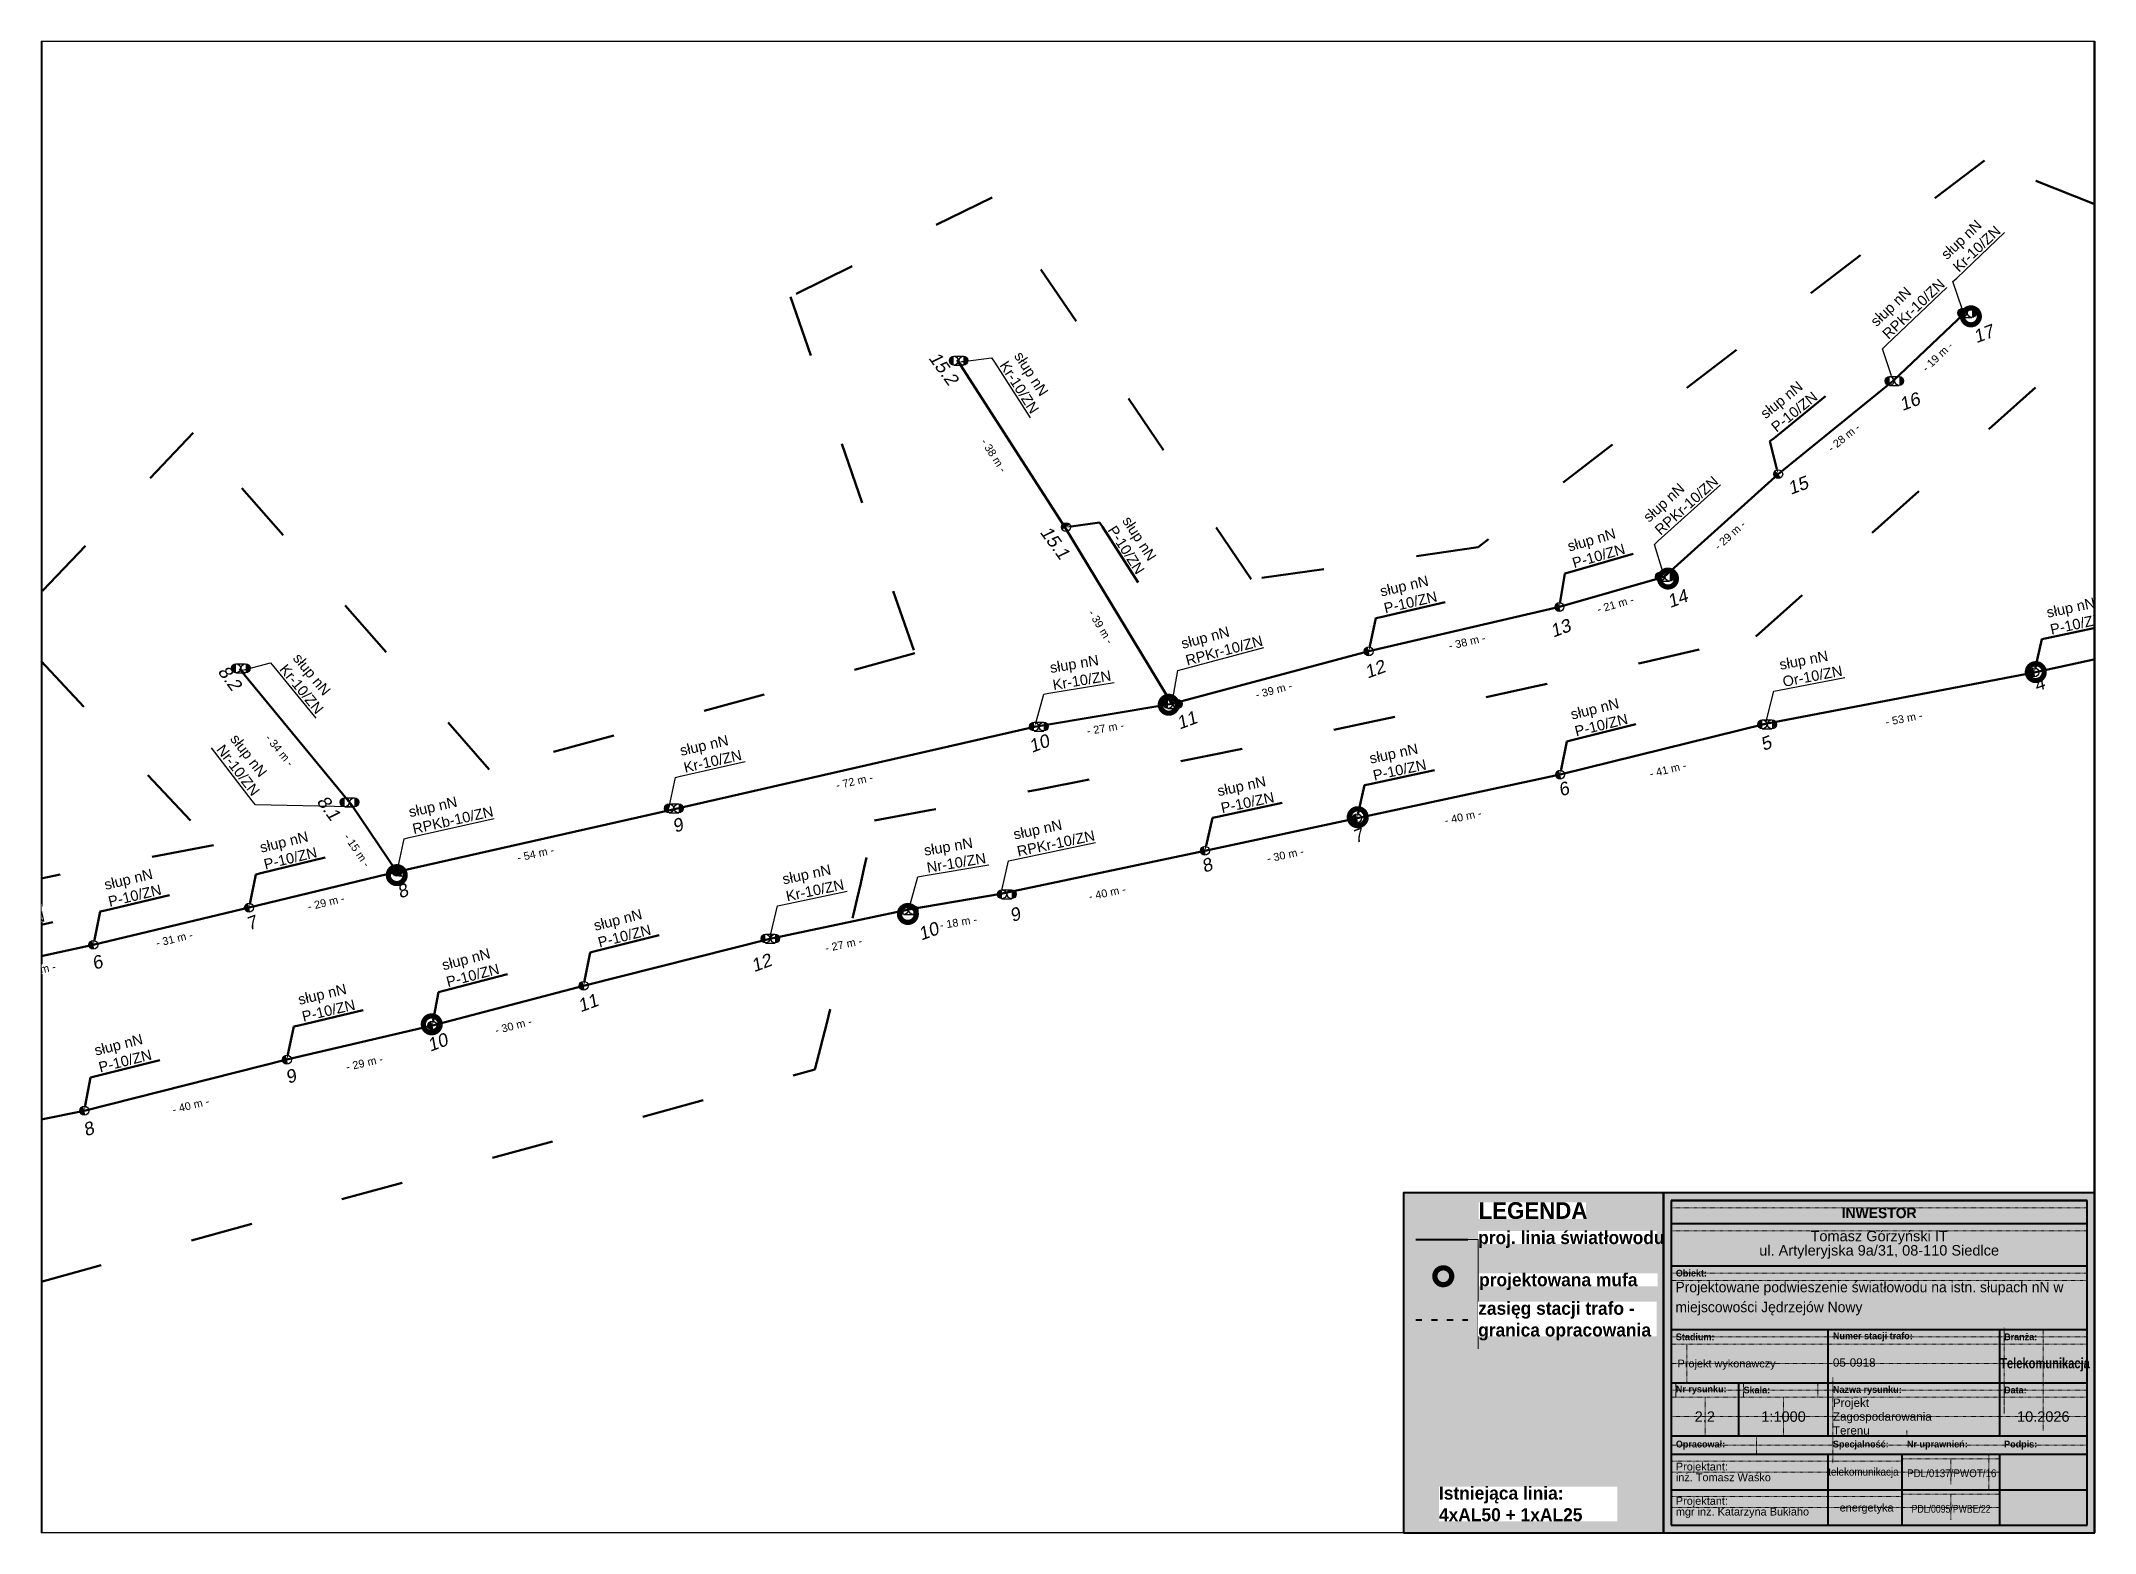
# Paper-space layout '918-2' of a CAD drawing. Header units: metres, sheet in millimetres. Extents: x 0 to 395, y 0 to 287.
# The model-space entities are those that its viewports show. They can reach past a viewport. Long polylines and large blocks are cut down to what shows.
import ezdxf
from ezdxf import colors
from ezdxf.entities.mleader import LeaderData, LeaderLine
from ezdxf.math import Vec2, Vec3

# ---------------------------------------------------------------- set-up
doc = ezdxf.new("R2010")
doc.units = ezdxf.units.M
for name, pattern in [('ACAD_ISO03W100', [30, 12, -18]), ('DGN Style 2', [0.005224, 0.003135, -0.00209]), ('GCAD_ISO03W100', [30, 12, -18])]:
    doc.linetypes.add(name, pattern=pattern)
for name, color, linetype, lineweight in [('!TELE', 30, 'SCARPLINE1A', 50), ('!trafo_05-0918', 6, 'GCAD_ISO03W100', 50), ('@Tabelka', 7, 'Continuous', 13), ('_mm zasięg trafo', 6, 'ACAD_ISO03W100', 35), ('_numery slupow etap 4 cz. 2', 7, 'Continuous', 40), ('_światłowód', 30, 'Continuous', 50)]:
    doc.layers.add(name, color=color, linetype=linetype, lineweight=lineweight)
for name, color, linetype in [('!wymiary', 7, 'Continuous'), ('_MM mufy', 3, 'Continuous'), ('_MM opisy', 7, 'Continuous'), ('_MM slupy', 5, 'Continuous')]:
    doc.layers.add(name, color=color, linetype=linetype)
doc.layers.add('@KonstrTabelki', color=253, linetype='DGN Style 2', lineweight=0, plot=False)
doc.styles.add('LEGENDA', font='arial.ttf')
doc.styles.get("Standard").update_dxf_attribs({"font": 'ARIAL.TTF'})
doc.linetypes.add('SCARPLINE1A', pattern='A,2,[150,AAA.SHX,S=1,R=0,X=0,Y=0],1e-11', length=2)
doc.dimstyles.new('opis linie', dxfattribs={"dimtxt": 1.5, "dimasz": 0.18, "dimexe": 0.18, "dimexo": 0.0625, "dimgap": 2.5, "dimtad": 4, "dimdec": 0, "dimzin": 0, "dimdsep": 46, "dimtxsty": 'Standard', "dimcen": 0.09, "dimse1": 1, "dimse2": 1, "dimsd1": 1, "dimsd2": 1, "dimclrt": 256, "dimadec": 0, "dimazin": 0, "dimtfac": 1, "dimtdec": 0, "dimtofl": 0, "dimtmove": 0, "dimatfit": 3, "dimfxl": 1, "dimtfill": 1, "dimtolj": 1, "dimtzin": 0, "dimarcsym": 0})

psp = doc.layouts.new('918-2')

# ---------------------------------------------------------------- texts
at = {"color": 18, "true_color": 0x000000, "insert": (314.32, 48.27), "char_height": 2, "width": 76.9558, "attachment_point": 1, "line_spacing_factor": 0.825, "style": 'LEGENDA'}
psp.add_mtext('\\pxsm1.15,ql;{\\fLato Light|b0|i0|c238|p34;\\C256;Projektowane podwieszenie światłowodu na istn. słupach nN w miejscowości Jędrzejów Nowy}', dxfattribs=at)
at = {"color": 1, "char_height": 1.6, "width": 26.3577, "attachment_point": 4, "style": 'LEGENDA'}
for s, insert in [('{\\C18;\\c0;05-0918}', (344.61, 32.76, 1)), ('{\\C18;\\c0;Projekt Zagospodarowania Terenu}', (344.61, 22.36, 1))]:
    psp.add_mtext(s, dxfattribs=dict(at, insert=insert))
at = {"char_height": 2, "attachment_point": 5, "line_spacing_factor": 0.825, "style": 'LEGENDA'}
for s, insert in [('2.2', (319.97, 22.36)), ('1:1000', (335.12, 22.36))]:
    psp.add_mtext(s, dxfattribs=dict(at, insert=insert))

msp = doc.modelspace()

# ---------------------------------------------------------------- blocks, each defined once
blk = doc.blocks.new('tabelka')
at = {"true_color": 0xffffff, "transparency": 33554687}
h = blk.add_hatch(color=7, dxfattribs=at)
h.dxf.hatch_style = 1
h.paths.add_polyline_path([(-83, 65.41), (0, 65.41), (0, 0), (-83, 0)])
at = {"layer": '@KonstrTabelki', "lineweight": 0}
for p, q in [((-1.5, 62.52), (-81.5, 62.52)), ((-1.5, 58.08), (-81.5, 58.08)), ((-1.5, 49.94), (-81.5, 49.94)), ((-81.5, 48.55), (-1.5, 48.55)), ((-1.5, 37.69), (-81.5, 37.69)), ((-81.5, 36.3), (-1.5, 36.3)), ((-78.46, 36.3), (-78.46, 28.86)), ((-17.47, 39.44), (-17.47, 22.94)), ((-9.93, 19.68), (-9.93, 39.08)), ((-81.5, 32.58), (-1.5, 32.58)), ((-80.6, 28.86), (-80.6, 26.08)), ((-67.58, 28.86), (-67.58, 26.08)), ((-53.27, 26.08), (-53.27, 28.86)), ((-50.39, 29.9), (-50.39, 18.64)), ((-17.47, 28.86), (-17.47, 22.94)), ((-9.93, 19.68), (-9.93, 28.86)), ((-1.5, 27.47), (-81.5, 27.47)), ((-81.5, 26.08), (-1.5, 26.08)), ((-74.99, 18.64), (-74.99, 26.08)), ((-59.88, 18.64), (-59.88, 26.08)), ((-1.5, 27.47), (-18.36, 27.47)), ((-1.5, 22.36), (-81.5, 22.36)), ((-1.5, 22.36), (-18.36, 22.36)), ((-81.5, 16.88), (-1.5, 16.88)), ((-65.11, 18.64), (-65.11, 15.11)), ((-50.39, 18.64), (-50.39, 13.41)), ((-36.15, 19.68), (-36.15, 18.64)), ((-37.05, 13.77), (-81.5, 13.77)), ((-37.05, 14.25), (-18.36, 14.25)), ((-27.71, 14.25), (-27.71, 9.31)), ((-20.43, 15.11), (-20.43, 8.31)), ((-37.05, 11.71), (-81.5, 11.71)), ((-18.36, 11.71), (-37.05, 11.71)), ((-37.05, 6.97), (-81.5, 6.97)), ((-37.05, 4.9), (-81.5, 4.9)), ((-37.05, 7.44), (-18.36, 7.44)), ((-18.36, 4.9), (-37.05, 4.9)), ((-27.71, 7.44), (-27.71, 2.5))]:
    blk.add_line(p, q, dxfattribs=at)
at = {"layer": '@KonstrTabelki'}
for points in [[(-51.29, 28.86), (-51.29, 39.08)], [(-51.29, 18.64), (-51.29, 28.86)]]:
    blk.add_lwpolyline(points, dxfattribs=at)
at = {"layer": '@Tabelka', "lineweight": 40}
for p, q in [((0, 65.41), (-83, 65.41)), ((-83, 65.41), (-83, 0)), ((-81.5, 63.91), (-1.5, 63.91)), ((-1.5, 63.91), (-81.5, 63.91)), ((-81.5, 63.91), (-81.5, 1.5)), ((-1.5, 1.5), (-1.5, 63.91)), ((0, 0), (0, 65.41)), ((-81.5, 59.47), (-1.5, 59.47)), ((-81.5, 51.33), (-1.5, 51.33)), ((-81.5, 39.08), (-1.5, 39.08)), ((-81.5, 39.08), (-18.36, 39.08)), ((-51.29, 28.86), (-51.29, 39.08)), ((-51.29, 28.86), (-51.29, 35.67)), ((-18.36, 39.08), (-18.36, 28.86)), ((-81.5, 28.86), (-18.36, 28.86)), ((-68.48, 18.64), (-68.48, 28.86)), ((-51.29, 18.64), (-51.29, 28.86)), ((-18.36, 28.86), (-1.5, 28.86)), ((-18.36, 28.86), (-18.36, 18.64)), ((-51.29, 18.64), (-51.29, 25.45)), ((-18.36, 25.45), (-18.36, 18.64)), ((-81.5, 18.64), (-1.5, 18.64)), ((-81.5, 18.64), (-1.5, 18.64)), ((-81.5, 15.11), (-1.5, 15.11)), ((-51.29, 1.5), (-51.29, 15.11)), ((-37.05, 1.5), (-37.05, 15.11)), ((-18.36, 15.11), (-18.36, 1.5)), ((-81.5, 8.31), (-1.5, 8.31)), ((-81.5, 8.31), (-1.5, 8.31)), ((-81.5, 1.5), (-1.5, 1.5)), ((-83, 0), (0, 0))]:
    blk.add_line(p, q, dxfattribs=at)
at = {"layer": '@Tabelka'}
for s, insert, char_height, attachment_point, line_spacing_factor in [('{\\fLato Light|b1|i0|c238|p34;INWESTOR}', (-41.5, 62.52), 2, 2, 0.825), ('{\\fLato Light|b1|i0|c238|p34;Obiekt:}', (-80.6, 49.94), 1.3, 4, 0.946154), ('{\\fLato Light|b1|i0|c238|p34;Branża:}', (-17.47, 37.69), 1.3, 4, 0.946154), ('Projekt wykonawczy', (-80.27, 32.34), 1.5, 4, 0.825), ('{\\fLato Light|b1|i0|c238|p34;\\W0.8;Telekomunikacja}', (-9.6, 32.34), 2, 5, 0.76875), ('{\\fLato Light|b1|i0|c238|p34;Nr rysunku:}', (-80.6, 27.47), 1.3, 4, 0.946154), ('{\\fLato Light|b1|i0|c238|p34;Skala:}', (-67.58, 27.47), 1.3, 4, 0.946154), ('{\\fLato Light|b1|i0|c238|p34;Nazwa rysunku:}', (-50.39, 27.38), 1.3, 4, 0.946154), ('{\\fLato Light|b1|i0|c238|p34;Data:}', (-17.47, 27.47), 1.3, 4, 0.946154), ('10.2026', (-9.93, 22.36), 2, 5, 0.825), ('{\\fLato Light|b1|i0|c238|p34;Opracował:}', (-80.6, 16.88), 1.3, 4, 0.946154), ('{\\fLato Light|b1|i0|c238|p34;Specjalność:}', (-50.39, 16.88), 1.3, 4, 0.946154), ('{\\fLato Light|b1|i0|c238|p34;Nr uprawnień:}', (-36.15, 16.88), 1.3, 4, 0.946154), ('{\\fLato Light|b1|i0|c238|p34;Podpis:}', (-17.47, 16.88), 1.3, 4, 0.946154)]:
    blk.add_mtext(s, dxfattribs=dict(at, insert=insert, char_height=char_height, attachment_point=attachment_point, line_spacing_factor=line_spacing_factor))
at = {"layer": '@Tabelka', "insert": (-41.5, 58.08), "char_height": 2, "attachment_point": 2, "line_spacing_factor": 0.825, "style": 'LEGENDA'}
blk.add_mtext('Tomasz Górzyński IT\\Pul. Artyleryjska 9a/31, 08-110 Siedlce', dxfattribs=at)
at = {"layer": '@Tabelka'}
for s, insert, char_height, width, attachment_point, line_spacing_factor in [('{\\fLato Light|b1|i0|c238|p34;Stadium:}', (-80.6, 37.69), 1.3, 8.6456, 4, 0.946154), ('{\\fLato Light|b1|i0|c238|p34;Numer stacji trafo:}', (-50.39, 37.69), 1.3, 16.1141, 4, 0.946154), ('Projektant:\\Pinż. Tomasz Waśko', (-80.6, 11.71), 1.5, 27.9275, 4, 0.825), ('{\\W0.9;telekomunikacja}', (-44.53, 11.53), 1.5, 22.915, 5, 0.825), ('{\\W0.9;PDL/0137/PWOT/16}', (-27.54, 11.46), 1.5, 22.915, 5, 0.825), ('Projektant:\\Pmgr inż. Katarzyna Bukłaho', (-80.6, 4.9), 1.5, 27.9275, 4, 0.825), ('energetyka', (-43.91, 4.64), 1.5, 22.915, 5, 0.825), ('{\\W0.8;PDL/0095/PWBE/22}', (-27.66, 4.62), 1.5, 22.915, 5, 0.825)]:
    blk.add_mtext(s, dxfattribs=dict(at, insert=insert, char_height=char_height, width=width, attachment_point=attachment_point, line_spacing_factor=line_spacing_factor))
blk = doc.blocks.new('mufa')
at = {"layer": '_MM mufy'}
h = blk.add_hatch(color=256, dxfattribs=at)
h.dxf.hatch_style = 1
h.paths.add_polyline_path([(2.15, 0.12, 1), (-2.1, -0.05, 1)])
h.paths.add_polyline_path([(-1.1, -0.01, -1), (1.15, 0.08, -1)], flags=16)
h.paths.add_polyline_path([(-0.83, 0, -1), (0.88, 0.07, -1)], flags=0)
blk = doc.blocks.new('legenda')
at = {"true_color": 0xffffff, "transparency": 33554687}
h = blk.add_hatch(color=7, dxfattribs=at)
h.dxf.hatch_style = 1
h.paths.add_polyline_path([(-50, 65.41), (0, 65.41), (0, 0), (-50, 0)])
at = {"lineweight": 40}
blk.add_lwpolyline([(0, 65.41), (-50, 65.41), (-50, 0)], dxfattribs=at)
at = {"layer": '_mm zasięg trafo', "lineweight": 40, "ltscale": 0.1}
blk.add_lwpolyline([(-47.62, 40.95), (-37.62, 40.95)], dxfattribs=at)
at = {"layer": '_światłowód', "lineweight": 40}
blk.add_lwpolyline([(-47.62, 56.41), (-37.62, 56.41)], dxfattribs=at)
at = {"layer": '_mm zasięg trafo'}
blk.add_blockref('mufa', (-42.35, 49.31), dxfattribs=at)
at = {"layer": '_mm zasięg trafo', "bg_fill": 3, "box_fill_scale": 1, "bg_fill_color": 256, "bg_fill_transparency": 0}
for s, width, heights, insert, char_height, attachment_point in [('{\\fLato Light|b1|i0|c238|p34;\\C7;LEGENDA}', 20.65, [-3.27], (-35.53, 63.58), 3.2, 1), ('\\pxt4;{\\fLato Light|b1|i0|c238|p34;\\C7;proj. linia światłowodu}', 34.3358, [-3.2], (-35.62, 56.41), 2.5, 4)]:
    blk.add_mtext_dynamic_manual_height_columns(s, width=width, gutter_width=1, heights=heights, dxfattribs=dict(at, insert=insert, char_height=char_height, attachment_point=attachment_point))
at = {"layer": 'Defpoints', "color": 252, "lineweight": 0, "true_color": 0x939598}
blk.add_lwpolyline([(-37.62, 56.41), (-35.62, 56.41), (-35.62, 35.41)], dxfattribs=at)
at = {"layer": '_mm zasięg trafo', "char_height": 2.5, "attachment_point": 4, "bg_fill": 3, "box_fill_scale": 1, "bg_fill_color": 256, "bg_fill_transparency": 0}
for s, heights, insert in [('\\pxt4;{\\fLato Light|b1|i0|c238|p34;\\C7;projektowana mufa}', [-3.2], (-35.44, 48.3)), ('\\pxt4;{\\fLato Light|b1|i0|c238|p34;\\C7;zasięg stacji trafo - granica opracowania}', [-7.36], (-35.62, 40.72))]:
    blk.add_mtext_dynamic_manual_height_columns(s, width=34.3358, gutter_width=1, heights=heights, dxfattribs=dict(at, insert=insert))
at = {"lineweight": 40}
blk.add_lwpolyline([(-50, 0), (0, 0), (0, 65.41)], dxfattribs=at)
at = {"layer": '_mm zasięg trafo', "insert": (-43.16, 5.56), "char_height": 2.5, "attachment_point": 4, "bg_fill": 3, "box_fill_scale": 1, "bg_fill_color": 256, "bg_fill_transparency": 0}
blk.add_mtext_dynamic_manual_height_columns('\\pxt4;{\\fLato Light|b1|i0|c238|p34;\\C7;Istniejąca linia:\\P4xAL50 + 1xAL25}', width=34.3358, gutter_width=1, heights=[0], dxfattribs=at)
blk = doc.blocks.new('*D96')
at = {"layer": 'Defpoints', "color": 0}
for p in [(7549469.74, 5784664.64), (7549489.93, 5784631.87), (7549490.56, 5784632.28)]:
    blk.add_point(p, dxfattribs=at)
at = {"layer": '!wymiary', "insert": (7549476.77, 5784646.29), "char_height": 1.5, "attachment_point": 5, "rotation": 302.7473, "bg_fill": 3, "box_fill_scale": 1.1, "bg_fill_color": 9, "bg_fill_true_color": 13158600, "bg_fill_transparency": 0}
blk.add_mtext('\\A1;- 38 m -', dxfattribs=at)
blk = doc.blocks.new('*D97')
at = {"layer": 'Defpoints', "color": 0}
for p in [(7549490.56, 5784632.28), (7549510.37, 5784598.14), (7549511.02, 5784598.52)]:
    blk.add_point(p, dxfattribs=at)
at = {"layer": '!wymiary', "insert": (7549497.35, 5784613.32), "char_height": 1.5, "attachment_point": 5, "rotation": 301.2212, "bg_fill": 3, "box_fill_scale": 1.1, "bg_fill_color": 9, "bg_fill_true_color": 13158600, "bg_fill_transparency": 0}
blk.add_mtext('\\A1;- 39 m -', dxfattribs=at)
blk = doc.blocks.new('*D98')
at = {"layer": 'Defpoints', "color": 0}
for p in [(7549331.73, 5784605.23), (7549352.7, 5784578.55), (7549353.28, 5784579.03)]:
    blk.add_point(p, dxfattribs=at)
at = {"layer": '!wymiary', "insert": (7549339.41, 5784589.58), "char_height": 1.5, "attachment_point": 5, "rotation": 309.4337, "bg_fill": 3, "box_fill_scale": 1.1, "bg_fill_color": 9, "bg_fill_true_color": 13158600, "bg_fill_transparency": 0}
blk.add_mtext('\\A1;- 34 m -', dxfattribs=at)
blk = doc.blocks.new('*D99')
at = {"layer": 'Defpoints', "color": 0}
for p in [(7549353.28, 5784579.03), (7549361.36, 5784565.81), (7549361.98, 5784566.24)]:
    blk.add_point(p, dxfattribs=at)
at = {"layer": '!wymiary', "insert": (7549354.31, 5784570.37), "char_height": 1.5, "attachment_point": 5, "rotation": 304.2253, "bg_fill": 3, "box_fill_scale": 1.1, "bg_fill_color": 9, "bg_fill_true_color": 13158600, "bg_fill_transparency": 0}
blk.add_mtext('\\A1;- 15 m -', dxfattribs=at)
blk = doc.blocks.new('*D303')
at = {"layer": 'Defpoints', "color": 0}
for p in [(7549301.85, 5784520.3), (7549302, 5784519.56), (7549272.38, 5784514.36)]:
    blk.add_point(p, dxfattribs=at)
at = {"layer": '!wymiary', "insert": (7549287.91, 5784513.39), "char_height": 1.5, "attachment_point": 5, "rotation": 11.3985, "bg_fill": 3, "box_fill_scale": 1.1, "bg_fill_color": 9, "bg_fill_true_color": 13158600, "bg_fill_transparency": 0}
blk.add_mtext('\\A1;- 30 m -', dxfattribs=at)
blk = doc.blocks.new('*D304')
at = {"layer": 'Defpoints', "color": 0}
for p in [(7549340.82, 5784530.11), (7549341, 5784529.38), (7549301.85, 5784520.3)]:
    blk.add_point(p, dxfattribs=at)
at = {"layer": '!wymiary', "insert": (7549322.31, 5784521.31), "char_height": 1.5, "attachment_point": 5, "rotation": 14.1272, "bg_fill": 3, "box_fill_scale": 1.1, "bg_fill_color": 9, "bg_fill_true_color": 13158600, "bg_fill_transparency": 0}
blk.add_mtext('\\A1;- 40 m -', dxfattribs=at)
blk = doc.blocks.new('*D305')
at = {"layer": 'Defpoints', "color": 0}
for p in [(7549368.8, 5784536.68), (7549368.98, 5784535.95), (7549340.82, 5784530.11)]:
    blk.add_point(p, dxfattribs=at)
at = {"layer": '!wymiary', "insert": (7549355.73, 5784529.48), "char_height": 1.5, "attachment_point": 5, "rotation": 13.2121, "bg_fill": 3, "box_fill_scale": 1.1, "bg_fill_color": 9, "bg_fill_true_color": 13158600, "bg_fill_transparency": 0}
blk.add_mtext('\\A1;- 29 m -', dxfattribs=at)
blk = doc.blocks.new('*D306')
at = {"layer": 'Defpoints', "color": 0}
for p in [(7549397.89, 5784544.31), (7549398.08, 5784543.59), (7549368.8, 5784536.68)]:
    blk.add_point(p, dxfattribs=at)
at = {"layer": '!wymiary', "insert": (7549384.37, 5784536.61), "char_height": 1.5, "attachment_point": 5, "rotation": 14.7082, "bg_fill": 3, "box_fill_scale": 1.1, "bg_fill_color": 9, "bg_fill_true_color": 13158600, "bg_fill_transparency": 0}
blk.add_mtext('\\A1;- 30 m -', dxfattribs=at)
blk = doc.blocks.new('*D308')
at = {"layer": 'Defpoints', "color": 0}
for p in [(7549460.43, 5784558.99), (7549460.58, 5784558.26), (7549433.68, 5784553.36)]:
    blk.add_point(p, dxfattribs=at)
at = {"layer": '!wymiary', "insert": (7549447.88, 5784552.26), "char_height": 1.5, "attachment_point": 5, "rotation": 11.9027, "bg_fill": 3, "box_fill_scale": 1.1, "bg_fill_color": 9, "bg_fill_true_color": 13158600, "bg_fill_transparency": 0}
blk.add_mtext('\\A1;- 27 m -', dxfattribs=at)
blk = doc.blocks.new('*D309')
at = {"layer": 'Defpoints', "color": 0}
for p in [(7549478.14, 5784561.97), (7549460.43, 5784558.99), (7549478.26, 5784561.23)]:
    blk.add_point(p, dxfattribs=at)
at = {"layer": '!wymiary', "insert": (7549469.95, 5784556.52), "char_height": 1.5, "attachment_point": 5, "rotation": 9.5379, "bg_fill": 3, "box_fill_scale": 1.1, "bg_fill_color": 9, "bg_fill_true_color": 13158600, "bg_fill_transparency": 0}
blk.add_mtext('\\A1;- 18 m -', dxfattribs=at)
blk = doc.blocks.new('*D310')
at = {"layer": 'Defpoints', "color": 0}
for p in [(7549517.37, 5784570.27), (7549517.52, 5784569.54), (7549478.14, 5784561.97)]:
    blk.add_point(p, dxfattribs=at)
at = {"layer": '!wymiary', "insert": (7549498.58, 5784562.19), "char_height": 1.5, "attachment_point": 5, "rotation": 11.9452, "bg_fill": 3, "box_fill_scale": 1.1, "bg_fill_color": 9, "bg_fill_true_color": 13158600, "bg_fill_transparency": 0}
blk.add_mtext('\\A1;- 40 m -', dxfattribs=at)
blk = doc.blocks.new('*D311')
at = {"layer": 'Defpoints', "color": 0}
for p in [(7549546.64, 5784576.53), (7549546.8, 5784575.8), (7549517.37, 5784570.27)]:
    blk.add_point(p, dxfattribs=at)
at = {"layer": '!wymiary', "insert": (7549532.84, 5784569.47), "char_height": 1.5, "attachment_point": 5, "rotation": 12.0731, "bg_fill": 3, "box_fill_scale": 1.1, "bg_fill_color": 9, "bg_fill_true_color": 13158600, "bg_fill_transparency": 0}
blk.add_mtext('\\A1;- 30 m -', dxfattribs=at)
blk = doc.blocks.new('*D312')
at = {"layer": 'Defpoints', "color": 0}
for p in [(7549585.69, 5784584.92), (7549585.84, 5784584.18), (7549546.64, 5784576.53)]:
    blk.add_point(p, dxfattribs=at)
at = {"layer": '!wymiary', "insert": (7549567.01, 5784576.8), "char_height": 1.5, "attachment_point": 5, "rotation": 12.1217, "bg_fill": 3, "box_fill_scale": 1.1, "bg_fill_color": 9, "bg_fill_true_color": 13158600, "bg_fill_transparency": 0}
blk.add_mtext('\\A1;- 40 m -', dxfattribs=at)
blk = doc.blocks.new('*D313')
at = {"layer": 'Defpoints', "color": 0}
for p in [(7549625.21, 5784594.65), (7549625.39, 5784593.92), (7549585.69, 5784584.92)]:
    blk.add_point(p, dxfattribs=at)
at = {"layer": '!wymiary', "insert": (7549606.41, 5784585.9), "char_height": 1.5, "attachment_point": 5, "rotation": 13.8325, "bg_fill": 3, "box_fill_scale": 1.1, "bg_fill_color": 9, "bg_fill_true_color": 13158600, "bg_fill_transparency": 0}
blk.add_mtext('\\A1;- 41 m -', dxfattribs=at)
blk = doc.blocks.new('*D314')
at = {"layer": 'Defpoints', "color": 0}
for p in [(7549676.88, 5784604.58), (7549677.03, 5784603.85), (7549625.21, 5784594.65)]:
    blk.add_point(p, dxfattribs=at)
at = {"layer": '!wymiary', "insert": (7549651.81, 5784595.67), "char_height": 1.5, "attachment_point": 5, "rotation": 10.885, "bg_fill": 3, "box_fill_scale": 1.1, "bg_fill_color": 9, "bg_fill_true_color": 13158600, "bg_fill_transparency": 0}
blk.add_mtext('\\A1;- 53 m -', dxfattribs=at)
blk = doc.blocks.new('*D315')
at = {"layer": 'Defpoints', "color": 0}
for p in [(7549726.26, 5784615.23), (7549726.42, 5784614.5), (7549676.88, 5784604.58)]:
    blk.add_point(p, dxfattribs=at)
at = {"layer": '!wymiary', "insert": (7549702.42, 5784605.98), "char_height": 1.5, "attachment_point": 5, "rotation": 12.1656, "bg_fill": 3, "box_fill_scale": 1.1, "bg_fill_color": 9, "bg_fill_true_color": 13158600, "bg_fill_transparency": 0}
blk.add_mtext('\\A1;- 51 m -', dxfattribs=at)
blk = doc.blocks.new('*D339')
at = {"layer": 'Defpoints', "color": 0}
for p in [(7549663.3, 5784673.52), (7549649.23, 5784661.18), (7549649.74, 5784660.64)]:
    blk.add_point(p, dxfattribs=at)
at = {"layer": '!wymiary', "insert": (7549658.26, 5784665.26), "char_height": 1.5, "attachment_point": 5, "rotation": 43.5355, "bg_fill": 3, "box_fill_scale": 1.1, "bg_fill_color": 9, "bg_fill_true_color": 13158600, "bg_fill_transparency": 0}
blk.add_mtext('\\A1;- 19 m -', dxfattribs=at)
blk = doc.blocks.new('*D340')
at = {"layer": 'Defpoints', "color": 0}
for p in [(7549649.74, 5784660.64), (7549627.16, 5784643.27), (7549627.63, 5784642.69)]:
    blk.add_point(p, dxfattribs=at)
at = {"layer": '!wymiary', "insert": (7549640.27, 5784649.71), "char_height": 1.5, "attachment_point": 5, "rotation": 39.0629, "bg_fill": 3, "box_fill_scale": 1.1, "bg_fill_color": 9, "bg_fill_true_color": 13158600, "bg_fill_transparency": 0}
blk.add_mtext('\\A1;- 28 m -', dxfattribs=at)
blk = doc.blocks.new('*D341')
at = {"layer": 'Defpoints', "color": 0}
for p in [(7549627.63, 5784642.69), (7549605.21, 5784623.51), (7549605.71, 5784622.95)]:
    blk.add_point(p, dxfattribs=at)
at = {"layer": '!wymiary', "insert": (7549618.35, 5784630.95), "char_height": 1.5, "attachment_point": 5, "rotation": 42.0047, "bg_fill": 3, "box_fill_scale": 1.1, "bg_fill_color": 9, "bg_fill_true_color": 13158600, "bg_fill_transparency": 0}
blk.add_mtext('\\A1;- 29 m -', dxfattribs=at)
blk = doc.blocks.new('*D342')
at = {"layer": 'Defpoints', "color": 0}
for p in [(7549605.71, 5784622.95), (7549585.35, 5784617.88), (7549585.56, 5784617.16)]:
    blk.add_point(p, dxfattribs=at)
at = {"layer": '!wymiary', "insert": (7549596.32, 5784617.65), "char_height": 1.5, "attachment_point": 5, "rotation": 16.0366, "bg_fill": 3, "box_fill_scale": 1.1, "bg_fill_color": 9, "bg_fill_true_color": 13158600, "bg_fill_transparency": 0}
blk.add_mtext('\\A1;- 21 m -', dxfattribs=at)
blk = doc.blocks.new('*D343')
at = {"layer": 'Defpoints', "color": 0}
for p in [(7549585.56, 5784617.16), (7549548.71, 5784609.35), (7549548.88, 5784608.62)]:
    blk.add_point(p, dxfattribs=at)
at = {"layer": '!wymiary', "insert": (7549567.79, 5784610.44), "char_height": 1.5, "attachment_point": 5, "rotation": 13.1092, "bg_fill": 3, "box_fill_scale": 1.1, "bg_fill_color": 9, "bg_fill_true_color": 13158600, "bg_fill_transparency": 0}
blk.add_mtext('\\A1;- 38 m -', dxfattribs=at)
blk = doc.blocks.new('*D344')
at = {"layer": 'Defpoints', "color": 0}
for p in [(7549548.88, 5784608.62), (7549510.82, 5784599.25), (7549511.02, 5784598.53)]:
    blk.add_point(p, dxfattribs=at)
at = {"layer": '!wymiary', "insert": (7549530.6, 5784601.14), "char_height": 1.5, "attachment_point": 5, "rotation": 14.9228, "bg_fill": 3, "box_fill_scale": 1.1, "bg_fill_color": 9, "bg_fill_true_color": 13158600, "bg_fill_transparency": 0}
blk.add_mtext('\\A1;- 39 m -', dxfattribs=at)
blk = doc.blocks.new('*D345')
at = {"layer": 'Defpoints', "color": 0}
for p in [(7549511.02, 5784598.53), (7549484.5, 5784594.87), (7549484.62, 5784594.13)]:
    blk.add_point(p, dxfattribs=at)
at = {"layer": '!wymiary', "insert": (7549498.23, 5784593.86), "char_height": 1.5, "attachment_point": 5, "rotation": 9.4592, "bg_fill": 3, "box_fill_scale": 1.1, "bg_fill_color": 9, "bg_fill_true_color": 13158600, "bg_fill_transparency": 0}
blk.add_mtext('\\A1;- 27 m -', dxfattribs=at)
blk = doc.blocks.new('*D346')
at = {"layer": 'Defpoints', "color": 0}
for p in [(7549484.62, 5784594.13), (7549414.01, 5784578.75), (7549414.18, 5784578.02)]:
    blk.add_point(p, dxfattribs=at)
at = {"layer": '!wymiary', "insert": (7549449.96, 5784583.63), "char_height": 1.5, "attachment_point": 5, "rotation": 12.8799, "bg_fill": 3, "box_fill_scale": 1.1, "bg_fill_color": 9, "bg_fill_true_color": 13158600, "bg_fill_transparency": 0}
blk.add_mtext('\\A1;- 72 m -', dxfattribs=at)
blk = doc.blocks.new('*D347')
at = {"layer": 'Defpoints', "color": 0}
for p in [(7549414.18, 5784578.02), (7549361.82, 5784566.97), (7549361.98, 5784566.24)]:
    blk.add_point(p, dxfattribs=at)
at = {"layer": '!wymiary', "insert": (7549388.64, 5784569.68), "char_height": 1.5, "attachment_point": 5, "rotation": 12.7231, "bg_fill": 3, "box_fill_scale": 1.1, "bg_fill_color": 9, "bg_fill_true_color": 13158600, "bg_fill_transparency": 0}
blk.add_mtext('\\A1;- 54 m -', dxfattribs=at)
blk = doc.blocks.new('*D348')
at = {"layer": 'Defpoints', "color": 0}
for p in [(7549361.98, 5784566.24), (7549333.38, 5784560.07), (7549333.55, 5784559.34)]:
    blk.add_point(p, dxfattribs=at)
at = {"layer": '!wymiary', "insert": (7549348.36, 5784560.34), "char_height": 1.5, "attachment_point": 5, "rotation": 13.6296, "bg_fill": 3, "box_fill_scale": 1.1, "bg_fill_color": 9, "bg_fill_true_color": 13158600, "bg_fill_transparency": 0}
blk.add_mtext('\\A1;- 29 m -', dxfattribs=at)
blk = doc.blocks.new('*D349')
at = {"layer": 'Defpoints', "color": 0}
for p in [(7549333.55, 5784559.34), (7549303.41, 5784552.92), (7549303.59, 5784552.19)]:
    blk.add_point(p, dxfattribs=at)
at = {"layer": '!wymiary', "insert": (7549319.15, 5784553.32), "char_height": 1.5, "attachment_point": 5, "rotation": 13.4214, "bg_fill": 3, "box_fill_scale": 1.1, "bg_fill_color": 9, "bg_fill_true_color": 13158600, "bg_fill_transparency": 0}
blk.add_mtext('\\A1;- 31 m -', dxfattribs=at)
blk = doc.blocks.new('*D350')
at = {"layer": 'Defpoints', "color": 0}
for p in [(7549303.59, 5784552.19), (7549280.79, 5784548.01), (7549280.95, 5784547.28)]:
    blk.add_point(p, dxfattribs=at)
at = {"layer": '!wymiary', "insert": (7549292.8, 5784547.28), "char_height": 1.5, "attachment_point": 5, "rotation": 12.2356, "bg_fill": 3, "box_fill_scale": 1.1, "bg_fill_color": 9, "bg_fill_true_color": 13158600, "bg_fill_transparency": 0}
blk.add_mtext('\\A1;- 23 m -', dxfattribs=at)
blk = doc.blocks.new('ZN')
at = {"layer": '_MM slupy', "transparency": 33554687}
h = blk.add_hatch(color=256, dxfattribs=at)
h.dxf.hatch_style = 1
h.paths.add_polyline_path([(0, -0.86), (0, 0.86, 1)])
at = {"layer": '_MM slupy'}
blk.add_circle((0, 0), 0.857, dxfattribs=at)
blk = doc.blocks.new('R')
at = {"layer": '_MM slupy', "transparency": 33554687}
h = blk.add_hatch(color=256, dxfattribs=at)
h.dxf.hatch_style = 1
h.paths.add_polyline_path([(-0.93, -0.86), (-0.93, 0.86, 1)])
h = blk.add_hatch(color=256, dxfattribs=at)
h.dxf.hatch_style = 1
h.paths.add_polyline_path([(0.93, 0.86), (0.93, -0.86, 1)])
at = {"layer": '_MM slupy'}
for points in [[(-0.93, 0.86), (0.93, 0.86)], [(-0.93, -0.86), (0.93, -0.86)]]:
    blk.add_lwpolyline(points, dxfattribs=at)
for centre in [(-0.93, 0), (0.93, 0)]:
    blk.add_circle(centre, 0.857, dxfattribs=at)
blk = doc.blocks.new('q')
at = {"layer": '_MM slupy'}
blk.add_blockref('ZN', (0, 0), dxfattribs=at)
at = {"layer": '_MM opisy'}
ml = blk.add_multileader_mtext('Standard', dxfattribs=at)
ml.set_content('\\pxql;słup nN\\PP-10/ZN', color=256)
ml.set_leader_properties()
ml.build(insert=Vec2(0, 0))
ml.multileader.update_dxf_attribs({"has_text_frame": 1, "text_left_attachment_type": 5, "text_right_attachment_type": 5, "dogleg_length": 1, "arrow_head_size": 1})
ctx = ml.context
ctx.base_point, ctx.char_height, ctx.arrow_head_size, ctx.landing_gap_size, ctx.plane_origin = Vec3(3.75, 5.9), 2, 1, 1, Vec3(1.72, -1.42)
ctx.left_attachment, ctx.right_attachment = 5, 5
notes = []
notes.append((ctx, [(0, (1, 1, 0), (2.75, 5.9), (1, 0), 1, [(0, [(0, 0), (2.75, 5.9)], 0, [])])]))
ctx.mtext.insert, ctx.mtext.flow_direction = Vec3(4.75, 11.7), 5
ctx.mtext.has_bg_fill, ctx.mtext.bg_color, ctx.mtext.bg_scale_factor, ctx.mtext.bg_transparency, ctx.mtext.use_window_bg_color = 1, -1023410175, 1, 0, 1
for ctx, leaders in notes:
    for number, flags, end, landing, length, lines in leaders:
        leader = LeaderData()
        leader.index, (leader.has_last_leader_line, leader.has_dogleg_vector, leader.attachment_direction) = number, flags
        leader.last_leader_point, leader.dogleg_vector, leader.dogleg_length = Vec3(end), Vec3(landing), length
        for number, points, colour, breaks in lines:
            line = LeaderLine()
            line.index, line.vertices, line.color, line.breaks = number, Vec3.list(points), colors.encode_raw_color(colour), breaks
            leader.lines.append(line)
        ctx.leaders.append(leader)

# ---------------------------------------------------------------- linework, layer by layer
at = {"layer": '!TELE'}
for points in [[(7549272.38, 5784514.36), (7549301.85, 5784520.3), (7549340.82, 5784530.11), (7549368.8, 5784536.68), (7549397.89, 5784544.31), (7549433.68, 5784553.36), (7549460.43, 5784558.99), (7549478.14, 5784561.97), (7549517.37, 5784570.27), (7549546.64, 5784576.53), (7549585.69, 5784584.92), (7549625.21, 5784594.65), (7549676.88, 5784604.58), (7549726.26, 5784615.23)], [(7549280.95, 5784547.28), (7549303.59, 5784552.19), (7549333.55, 5784559.34), (7549361.98, 5784566.24), (7549414.18, 5784578.02), (7549484.62, 5784594.13), (7549511.02, 5784598.52), (7549548.88, 5784608.62), (7549585.56, 5784617.16), (7549605.71, 5784622.95), (7549627.63, 5784642.69), (7549649.74, 5784660.64), (7549663.3, 5784673.52)], [(7549511.02, 5784598.52), (7549490.56, 5784632.28), (7549469.74, 5784664.64)], [(7549361.98, 5784566.24), (7549353.28, 5784579.03), (7549331.73, 5784605.23)]]:
    msp.add_lwpolyline(points, dxfattribs=at)

# ---------------------------------------------------------------- next in the draw order: dimensions: what is measured, and where the dimension line sits
at = {"layer": '!wymiary'}
for p1, p2, picture, middle in [((7549663.3, 5784673.52), (7549649.74, 5784660.64), '*D339', (7549658.26, 5784665.26)), ((7549469.74, 5784664.64), (7549490.56, 5784632.28), '*D96', (7549476.77, 5784646.29)), ((7549331.73, 5784605.23), (7549353.28, 5784579.03), '*D98', (7549339.41, 5784589.58)), ((7549433.68, 5784553.36), (7549460.43, 5784558.99), '*D308', (7549447.88, 5784552.26)), ((7549272.38, 5784514.36), (7549301.85, 5784520.3), '*D303', (7549287.91, 5784513.39))]:
    dim = msp.add_aligned_dim(p1=p1, p2=p2, distance=-0.75, dimstyle='opis linie', override={"dimpost": '- <> m -'}, dxfattribs=at)
    dim.commit()
    dim.dimension.update_dxf_attribs({"geometry": picture, "text_midpoint": middle})

# ---------------------------------------------------------------- next in the draw order: texts
at = {"layer": '_numery slupow etap 4 cz. 2', "oblique": 10}
msp.add_text('12', height=2.5, rotation=20.4647, dxfattribs=at).set_placement((7549430.66, 5784546.9))

# ---------------------------------------------------------------- next in the draw order: dimensions: what is measured, and where the dimension line sits
at = {"layer": '!wymiary'}
for p1, p2, picture, middle in [((7549649.74, 5784660.64), (7549627.63, 5784642.69), '*D340', (7549640.27, 5784649.71)), ((7549490.56, 5784632.28), (7549511.02, 5784598.52), '*D97', (7549497.35, 5784613.32)), ((7549353.28, 5784579.03), (7549361.98, 5784566.24), '*D99', (7549354.31, 5784570.37)), ((7549460.43, 5784558.99), (7549478.14, 5784561.97), '*D309', (7549469.95, 5784556.52)), ((7549301.85, 5784520.3), (7549340.82, 5784530.11), '*D304', (7549322.31, 5784521.31))]:
    dim = msp.add_aligned_dim(p1=p1, p2=p2, distance=-0.75, dimstyle='opis linie', override={"dimpost": '- <> m -'}, dxfattribs=at)
    dim.commit()
    dim.dimension.update_dxf_attribs({"geometry": picture, "text_midpoint": middle})

# ---------------------------------------------------------------- next in the draw order: leaders
at = {"layer": '_MM opisy'}
ml = msp.add_multileader_mtext('Standard', dxfattribs=at)
ml.set_content('\\pxql;słup nN\\PKr-10/ZN', color=256)
ml.set_leader_properties()
ml.build(insert=Vec2(0, 0))
ml.multileader.update_dxf_attribs({"has_text_frame": 1, "text_left_attachment_type": 5, "text_right_attachment_type": 5, "dogleg_length": 1, "arrow_head_size": 1})
ctx = ml.context
ctx.base_point, ctx.char_height, ctx.arrow_head_size, ctx.landing_gap_size, ctx.plane_origin, ctx.plane_x_axis, ctx.plane_y_axis = Vec3(7549661.96, 5784680.39), 2, 1, 1, Vec3(7549665.53, 5784673.67), Vec3(0.724947, 0.688804), Vec3(-0.688804, 0.724947)
ctx.left_attachment, ctx.right_attachment = 5, 5
notes = []
notes.append((ctx, [(0, (1, 1, 0), (7549661.23, 5784679.7), (0.724947, 0.688804), 1, [(0, [(7549663.3, 5784673.52), (7549661.23, 5784679.7)], 0, [])])]))
ctx.mtext.insert, ctx.mtext.text_direction, ctx.mtext.flow_direction = Vec3(7549658.71, 5784685.26), Vec3(0.724947, 0.688804), 5
ctx.mtext.has_bg_fill, ctx.mtext.bg_color, ctx.mtext.bg_scale_factor, ctx.mtext.bg_transparency, ctx.mtext.use_window_bg_color = 1, -1023410175, 1, 0, 1
ml = msp.add_multileader_mtext('Standard', dxfattribs=at)
ml.set_content('\\pxql;słup nN\\PKr-10/ZN', color=256)
ml.set_leader_properties()
ml.build(insert=Vec2(0, 0))
ml.multileader.update_dxf_attribs({"has_text_frame": 1, "text_left_attachment_type": 5, "text_right_attachment_type": 5, "dogleg_length": 1, "arrow_head_size": 1})
ctx = ml.context
ctx.base_point, ctx.char_height, ctx.arrow_head_size, ctx.landing_gap_size, ctx.plane_origin, ctx.plane_x_axis, ctx.plane_y_axis = Vec3(7549476.88, 5784664.23), 2, 1, 1, Vec3(7549469.62, 5784661.98), Vec3(0.540935, -0.841064), Vec3(0.841064, 0.540935)
ctx.left_attachment, ctx.right_attachment = 5, 5
notes.append((ctx, [(0, (1, 1, 0), (7549476.34, 5784665.07), (0.540935, -0.841064), 1, [(0, [(7549469.88, 5784664.19), (7549476.34, 5784665.07)], 0, [])])]))
ctx.mtext.insert, ctx.mtext.text_direction, ctx.mtext.flow_direction = Vec3(7549482.27, 5784666.51), Vec3(0.540935, -0.841064), 5
ctx.mtext.has_bg_fill, ctx.mtext.bg_color, ctx.mtext.bg_scale_factor, ctx.mtext.bg_transparency, ctx.mtext.use_window_bg_color = 1, -1023410175, 1, 0, 1
ml = msp.add_multileader_mtext('Standard', dxfattribs=at)
ml.set_content('\\pxql;słup nN\\PKr-10/ZN', color=256)
ml.set_leader_properties()
ml.build(insert=Vec2(0, 0))
ml.multileader.update_dxf_attribs({"has_text_frame": 1, "text_left_attachment_type": 5, "text_right_attachment_type": 5, "dogleg_length": 1, "arrow_head_size": 1})
ctx = ml.context
ctx.base_point, ctx.char_height, ctx.arrow_head_size, ctx.landing_gap_size, ctx.plane_origin, ctx.plane_x_axis, ctx.plane_y_axis = Vec3(7549338.3, 5784605.61), 2, 1, 1, Vec3(7549331.35, 5784602.53), Vec3(0.635184, -0.772361), Vec3(0.772361, 0.635184)
ctx.left_attachment, ctx.right_attachment = 5, 5
notes.append((ctx, [(0, (1, 1, 0), (7549337.66, 5784606.38), (0.635184, -0.772361), 1, [(0, [(7549331.36, 5784604.76), (7549337.66, 5784606.38)], 0, [])])]))
ctx.mtext.insert, ctx.mtext.text_direction, ctx.mtext.flow_direction = Vec3(7549343.39, 5784608.5), Vec3(0.635184, -0.772361), 5
ctx.mtext.has_bg_fill, ctx.mtext.bg_color, ctx.mtext.bg_scale_factor, ctx.mtext.bg_transparency, ctx.mtext.use_window_bg_color = 1, -1023410175, 1, 0, 1
ml = msp.add_multileader_mtext('Standard', dxfattribs=at)
ml.set_content('\\pxql;słup nN\\PKr-10/ZN', color=256)
ml.set_leader_properties()
ml.build(insert=Vec2(0, 0))
ml.multileader.update_dxf_attribs({"has_text_frame": 1, "text_left_attachment_type": 5, "text_right_attachment_type": 5, "dogleg_length": 1, "arrow_head_size": 1})
ctx = ml.context
ctx.base_point, ctx.char_height, ctx.arrow_head_size, ctx.landing_gap_size, ctx.plane_origin, ctx.plane_x_axis, ctx.plane_y_axis = Vec3(7549436.14, 5784559.9), 2, 1, 1, Vec3(7549435.65, 5784552.32), Vec3(0.978499, 0.20625), Vec3(-0.20625, 0.978499)
ctx.left_attachment, ctx.right_attachment = 5, 5
notes.append((ctx, [(0, (1, 1, 0), (7549435.16, 5784559.7), (0.978499, 0.20625), 1, [(0, [(7549433.68, 5784553.36), (7549435.16, 5784559.7)], 0, [])])]))
ctx.mtext.insert, ctx.mtext.text_direction, ctx.mtext.flow_direction = Vec3(7549435.93, 5784565.75), Vec3(0.978499, 0.20625), 5
ctx.mtext.has_bg_fill, ctx.mtext.bg_color, ctx.mtext.bg_scale_factor, ctx.mtext.bg_transparency, ctx.mtext.use_window_bg_color = 1, -1023410175, 1, 0, 1
for ctx, leaders in notes:
    for number, flags, end, landing, length, lines in leaders:
        leader = LeaderData()
        leader.index, (leader.has_last_leader_line, leader.has_dogleg_vector, leader.attachment_direction) = number, flags
        leader.last_leader_point, leader.dogleg_vector, leader.dogleg_length = Vec3(end), Vec3(landing), length
        for number, points, colour, breaks in lines:
            line = LeaderLine()
            line.index, line.vertices, line.color, line.breaks = number, Vec3.list(points), colors.encode_raw_color(colour), breaks
            leader.lines.append(line)
        ctx.leaders.append(leader)

# ---------------------------------------------------------------- next in the draw order: block references
at = {"layer": '!TELE'}
for p, rotation in [((7549490.66, 5784632.5), 302.7473028362447), ((7549301.85, 5784520.3), 14.12720170089876)]:
    msp.add_blockref('q', p, dxfattribs=dict(at, rotation=rotation))
for p in [(7549663.94, 5784673.68), (7549470.01, 5784664.52), (7549331.95, 5784605.36), (7549433.79, 5784553.4)]:
    msp.add_blockref('R', p)

# ---------------------------------------------------------------- next in the draw order: texts
at = {"layer": '_numery slupow etap 4 cz. 2', "oblique": 10}
for s, rotation, p in [('17', 20.4647, (7549665.73, 5784667.83)), ('15.2', 306.0756, (7549464.11, 5784665.02)), ('16', 20.4647, (7549651.51, 5784654.8)), ('8.2', 306.0756, (7549327.41, 5784604.73)), ('10', 20.4647, (7549462.8, 5784552.98))]:
    msp.add_text(s, height=2.5, rotation=rotation, dxfattribs=at).set_placement(p)

# ---------------------------------------------------------------- next in the draw order: dimensions: what is measured, and where the dimension line sits
at = {"layer": '!wymiary'}
for p1, p2, picture, middle in [((7549627.63, 5784642.69), (7549605.71, 5784622.95), '*D341', (7549618.35, 5784630.95)), ((7549478.14, 5784561.97), (7549517.37, 5784570.27), '*D310', (7549498.58, 5784562.19)), ((7549340.82, 5784530.11), (7549368.8, 5784536.68), '*D305', (7549355.73, 5784529.48))]:
    dim = msp.add_aligned_dim(p1=p1, p2=p2, distance=-0.75, dimstyle='opis linie', override={"dimpost": '- <> m -'}, dxfattribs=at)
    dim.commit()
    dim.dimension.update_dxf_attribs({"geometry": picture, "text_midpoint": middle})

# ---------------------------------------------------------------- next in the draw order: leaders
at = {"layer": '_MM opisy'}
ml = msp.add_multileader_mtext('Standard', dxfattribs=at)
ml.set_content('\\pxql;słup nN\\PNr-10/ZN', color=256)
ml.set_leader_properties()
ml.build(insert=Vec2(0, 0))
ml.multileader.update_dxf_attribs({"has_text_frame": 1, "text_left_attachment_type": 5, "text_right_attachment_type": 5, "dogleg_length": 1, "arrow_head_size": 1})
ctx = ml.context
ctx.base_point, ctx.char_height, ctx.arrow_head_size, ctx.landing_gap_size, ctx.plane_origin, ctx.plane_x_axis, ctx.plane_y_axis = Vec3(7549326.2, 5784590.23), 2, 1, 1, Vec3(7549353.93, 5784576.46), Vec3(0.609391, -0.79287), Vec3(0.79287, 0.609391)
ctx.left_attachment, ctx.right_attachment = 5, 5
notes = []
notes.append((ctx, [(0, (1, 1, 0), (7549334.76, 5784579.1), (-0.609391, 0.79287), 1, [(0, [(7549354.01, 5784578.68)], 0, [])])]))
ctx.mtext.insert, ctx.mtext.text_direction, ctx.mtext.flow_direction = Vec3(7549331.38, 5784592.96), Vec3(0.609391, -0.79287), 5
ctx.mtext.has_bg_fill, ctx.mtext.bg_color, ctx.mtext.bg_scale_factor, ctx.mtext.bg_transparency, ctx.mtext.use_window_bg_color = 1, -1023410175, 1, 0, 1
for ctx, leaders in notes:
    for number, flags, end, landing, length, lines in leaders:
        leader = LeaderData()
        leader.index, (leader.has_last_leader_line, leader.has_dogleg_vector, leader.attachment_direction) = number, flags
        leader.last_leader_point, leader.dogleg_vector, leader.dogleg_length = Vec3(end), Vec3(landing), length
        for number, points, colour, breaks in lines:
            line = LeaderLine()
            line.index, line.vertices, line.color, line.breaks = number, Vec3.list(points), colors.encode_raw_color(colour), breaks
            leader.lines.append(line)
        ctx.leaders.append(leader)

# ---------------------------------------------------------------- next in the draw order: block references
at = {"layer": '!TELE'}
for p, rotation in [((7549627.63, 5784642.69), 39.06292348428963), ((7549340.82, 5784530.11), 13.21210578543277)]:
    msp.add_blockref('q', p, dxfattribs=dict(at, rotation=rotation))
msp.add_blockref('R', (7549352.86, 5784579.6))

# ---------------------------------------------------------------- next in the draw order: texts
at = {"layer": '_numery slupow etap 4 cz. 2', "oblique": 10}
for s, rotation, p in [('15.1', 306.0756, (7549485.54, 5784631.53)), ('9', 20.4647, (7549480.36, 5784556.52)), ('8', 20.4647, (7549302.17, 5784515.31))]:
    msp.add_text(s, height=2.5, rotation=rotation, dxfattribs=at).set_placement(p)

# ---------------------------------------------------------------- next in the draw order: dimensions: what is measured, and where the dimension line sits
at = {"layer": '!wymiary'}
for p1, p2, picture, middle in [((7549605.71, 5784622.95), (7549585.56, 5784617.16), '*D342', (7549596.32, 5784617.65)), ((7549517.37, 5784570.27), (7549546.64, 5784576.53), '*D311', (7549532.84, 5784569.47)), ((7549368.8, 5784536.68), (7549397.89, 5784544.31), '*D306', (7549384.37, 5784536.61))]:
    dim = msp.add_aligned_dim(p1=p1, p2=p2, distance=-0.75, dimstyle='opis linie', override={"dimpost": '- <> m -'}, dxfattribs=at)
    dim.commit()
    dim.dimension.update_dxf_attribs({"geometry": picture, "text_midpoint": middle})

# ---------------------------------------------------------------- next in the draw order: leaders
at = {"layer": '_MM opisy'}
ml = msp.add_multileader_mtext('Standard', dxfattribs=at)
ml.set_content('\\pxql;słup nN\\PRPKr-10/ZN', color=256)
ml.set_leader_properties()
ml.build(insert=Vec2(0, 0))
ml.multileader.update_dxf_attribs({"has_text_frame": 1, "text_left_attachment_type": 5, "text_right_attachment_type": 5, "dogleg_length": 1, "arrow_head_size": 1})
ctx = ml.context
ctx.base_point, ctx.char_height, ctx.arrow_head_size, ctx.landing_gap_size, ctx.plane_origin, ctx.plane_x_axis, ctx.plane_y_axis = Vec3(7549648.4, 5784667.5), 2, 1, 1, Vec3(7549651.97, 5784660.79), Vec3(0.724947, 0.688804), Vec3(-0.688804, 0.724947)
ctx.left_attachment, ctx.right_attachment = 5, 5
notes = []
notes.append((ctx, [(0, (1, 1, 0), (7549647.68, 5784666.81), (0.724947, 0.688804), 1, [(0, [(7549649.74, 5784660.64), (7549647.68, 5784666.81)], 0, [])])]))
ctx.mtext.insert, ctx.mtext.text_direction, ctx.mtext.flow_direction = Vec3(7549645.15, 5784672.37), Vec3(0.724947, 0.688804), 5
ctx.mtext.has_bg_fill, ctx.mtext.bg_color, ctx.mtext.bg_scale_factor, ctx.mtext.bg_transparency, ctx.mtext.use_window_bg_color = 1, -1023410175, 1, 0, 1
ml = msp.add_multileader_mtext('Standard', dxfattribs=at)
ml.set_content('\\pxql;słup nN\\PNr-10/ZN', color=256)
ml.set_leader_properties()
ml.build(insert=Vec2(0, 0))
ml.multileader.update_dxf_attribs({"has_text_frame": 1, "text_left_attachment_type": 5, "text_right_attachment_type": 5, "dogleg_length": 1, "arrow_head_size": 1})
ctx = ml.context
ctx.base_point, ctx.char_height, ctx.arrow_head_size, ctx.landing_gap_size, ctx.plane_origin, ctx.plane_x_axis, ctx.plane_y_axis = Vec3(7549463.15, 5784565.44), 2, 1, 1, Vec3(7549462.36, 5784557.88), Vec3(0.986176, 0.165699), Vec3(-0.165699, 0.986176)
ctx.left_attachment, ctx.right_attachment = 5, 5
notes.append((ctx, [(0, (1, 1, 0), (7549462.17, 5784565.27), (0.986176, 0.165699), 1, [(0, [(7549460.43, 5784558.99), (7549462.17, 5784565.27)], 0, [])])]))
ctx.mtext.insert, ctx.mtext.text_direction, ctx.mtext.flow_direction = Vec3(7549463.18, 5784571.29), Vec3(0.986176, 0.165699), 5
ctx.mtext.has_bg_fill, ctx.mtext.bg_color, ctx.mtext.bg_scale_factor, ctx.mtext.bg_transparency, ctx.mtext.use_window_bg_color = 1, -1023410175, 1, 0, 1
for ctx, leaders in notes:
    for number, flags, end, landing, length, lines in leaders:
        leader = LeaderData()
        leader.index, (leader.has_last_leader_line, leader.has_dogleg_vector, leader.attachment_direction) = number, flags
        leader.last_leader_point, leader.dogleg_vector, leader.dogleg_length = Vec3(end), Vec3(landing), length
        for number, points, colour, breaks in lines:
            line = LeaderLine()
            line.index, line.vertices, line.color, line.breaks = number, Vec3.list(points), colors.encode_raw_color(colour), breaks
            leader.lines.append(line)
        ctx.leaders.append(leader)

# ---------------------------------------------------------------- next in the draw order: block references
at = {"layer": '!TELE'}
for p, rotation in [((7549517.37, 5784570.27), 12.07310026406146), ((7549397.89, 5784544.31), 14.17966424833441), ((7549368.8, 5784536.68), 14.70816568249847)]:
    msp.add_blockref('q', p, dxfattribs=dict(at, rotation=rotation))
at = {"color": 5, "lineweight": 70}
for p in [(7549664.66, 5784672.99), (7549460.22, 5784558.09)]:
    msp.add_blockref('mufa', p, dxfattribs=at)
for p in [(7549649.97, 5784660.6), (7549460.38, 5784558.86)]:
    msp.add_blockref('R', p)

# ---------------------------------------------------------------- next in the draw order: texts
at = {"layer": '_numery slupow etap 4 cz. 2', "oblique": 10}
for s, p in [('15', (7549630.03, 5784638.69)), ('14', (7549606.86, 5784616.93)), ('9', (7549341.08, 5784525.42))]:
    msp.add_text(s, height=2.5, rotation=20.4647, dxfattribs=at).set_placement(p)

# ---------------------------------------------------------------- next in the draw order: dimensions: what is measured, and where the dimension line sits
at = {"layer": '!wymiary'}
for p1, p2, picture, middle in [((7549585.56, 5784617.16), (7549548.88, 5784608.62), '*D343', (7549567.79, 5784610.44)), ((7549546.64, 5784576.53), (7549585.69, 5784584.92), '*D312', (7549567.01, 5784576.8))]:
    dim = msp.add_aligned_dim(p1=p1, p2=p2, distance=-0.75, dimstyle='opis linie', override={"dimpost": '- <> m -'}, dxfattribs=at)
    dim.commit()
    dim.dimension.update_dxf_attribs({"geometry": picture, "text_midpoint": middle})

# ---------------------------------------------------------------- next in the draw order: block references
at = {"layer": '!TELE'}
for p, rotation in [((7549585.56, 5784617.16), 16.03659528386971), ((7549546.64, 5784576.53), 12.12171210845203)]:
    msp.add_blockref('q', p, dxfattribs=dict(at, rotation=rotation))
at = {"color": 5, "lineweight": 70}
msp.add_blockref('mufa', (7549368.65, 5784536.87), dxfattribs=at)

# ---------------------------------------------------------------- next in the draw order: texts
at = {"layer": '_numery slupow etap 4 cz. 2', "oblique": 10}
for s, p in [('8', (7549517.26, 5784566)), ('11', (7549397.31, 5784539.19)), ('10', (7549368.38, 5784531.61))]:
    msp.add_text(s, height=2.5, rotation=20.4647, dxfattribs=at).set_placement(p)

# ---------------------------------------------------------------- next in the draw order: dimensions: what is measured, and where the dimension line sits
at = {"layer": '!wymiary'}
for p1, p2, picture, middle in [((7549548.88, 5784608.62), (7549511.02, 5784598.52), '*D344', (7549530.6, 5784601.14)), ((7549585.69, 5784584.92), (7549625.21, 5784594.65), '*D313', (7549606.41, 5784585.9))]:
    dim = msp.add_aligned_dim(p1=p1, p2=p2, distance=-0.75, dimstyle='opis linie', override={"dimpost": '- <> m -'}, dxfattribs=at)
    dim.commit()
    dim.dimension.update_dxf_attribs({"geometry": picture, "text_midpoint": middle})

# ---------------------------------------------------------------- next in the draw order: block references
at = {"layer": '!TELE'}
for p, rotation in [((7549548.88, 5784608.62), 13.10922849641254), ((7549585.69, 5784584.92), 13.83245651576241)]:
    msp.add_blockref('q', p, dxfattribs=dict(at, rotation=rotation))
at = {"color": 5, "lineweight": 70}
msp.add_blockref('mufa', (7549546.74, 5784576.69), dxfattribs=at)

# ---------------------------------------------------------------- next in the draw order: texts
at = {"layer": '_numery slupow etap 4 cz. 2', "oblique": 10}
for s, p in [('13', (7549584.35, 5784611.24)), ('7', (7549546.32, 5784571.68))]:
    msp.add_text(s, height=2.5, rotation=20.4647, dxfattribs=at).set_placement(p)

# ---------------------------------------------------------------- next in the draw order: dimensions: what is measured, and where the dimension line sits
at = {"layer": '!wymiary'}
for p1, p2, picture, middle in [((7549625.21, 5784594.65), (7549676.88, 5784604.58), '*D314', (7549651.81, 5784595.67)), ((7549511.02, 5784598.52), (7549484.62, 5784594.13), '*D345', (7549498.23, 5784593.86))]:
    dim = msp.add_aligned_dim(p1=p1, p2=p2, distance=-0.75, dimstyle='opis linie', override={"dimpost": '- <> m -'}, dxfattribs=at)
    dim.commit()
    dim.dimension.update_dxf_attribs({"geometry": picture, "text_midpoint": middle})

# ---------------------------------------------------------------- next in the draw order: leaders
at = {"layer": '_MM opisy'}
ml = msp.add_multileader_mtext('Standard', dxfattribs=at)
ml.set_content('\\pxql;słup nN\\PRPKr-10/ZN', color=256)
ml.set_leader_properties()
ml.build(insert=Vec2(0, 0))
ml.multileader.update_dxf_attribs({"has_text_frame": 1, "text_left_attachment_type": 5, "text_right_attachment_type": 5, "dogleg_length": 1, "arrow_head_size": 1})
ctx = ml.context
ctx.base_point, ctx.char_height, ctx.arrow_head_size, ctx.landing_gap_size, ctx.plane_origin, ctx.plane_x_axis, ctx.plane_y_axis = Vec3(7549604.55, 5784629.85), 2, 1, 1, Vec3(7549607.94, 5784623.04), Vec3(0.74309, 0.669191), Vec3(-0.669191, 0.74309)
ctx.left_attachment, ctx.right_attachment = 5, 5
notes = []
notes.append((ctx, [(0, (1, 1, 0), (7549603.81, 5784629.18), (0.74309, 0.669191), 1, [(0, [(7549605.71, 5784622.95), (7549603.81, 5784629.18)], 0, [])])]))
ctx.mtext.insert, ctx.mtext.text_direction, ctx.mtext.flow_direction = Vec3(7549601.43, 5784634.8), Vec3(0.74309, 0.669191), 5
ctx.mtext.has_bg_fill, ctx.mtext.bg_color, ctx.mtext.bg_scale_factor, ctx.mtext.bg_transparency, ctx.mtext.use_window_bg_color = 1, -1023410175, 1, 0, 1
for ctx, leaders in notes:
    for number, flags, end, landing, length, lines in leaders:
        leader = LeaderData()
        leader.index, (leader.has_last_leader_line, leader.has_dogleg_vector, leader.attachment_direction) = number, flags
        leader.last_leader_point, leader.dogleg_vector, leader.dogleg_length = Vec3(end), Vec3(landing), length
        for number, points, colour, breaks in lines:
            line = LeaderLine()
            line.index, line.vertices, line.color, line.breaks = number, Vec3.list(points), colors.encode_raw_color(colour), breaks
            leader.lines.append(line)
        ctx.leaders.append(leader)

# ---------------------------------------------------------------- next in the draw order: block references
msp.add_blockref('R', (7549605.81, 5784622.97))
at = {"color": 5, "lineweight": 70}
msp.add_blockref('mufa', (7549606.41, 5784622.57), dxfattribs=at)

# ---------------------------------------------------------------- next in the draw order: texts
at = {"layer": '_numery slupow etap 4 cz. 2', "oblique": 10}
for s, p in [('12', (7549548.66, 5784603.35)), ('5', (7549624.78, 5784589.45)), ('6', (7549585.86, 5784580.65))]:
    msp.add_text(s, height=2.5, rotation=20.4647, dxfattribs=at).set_placement(p)

# ---------------------------------------------------------------- next in the draw order: dimensions: what is measured, and where the dimension line sits
at = {"layer": '!wymiary'}
for p1, p2, picture, middle in [((7549676.88, 5784604.58), (7549726.26, 5784615.23), '*D315', (7549702.42, 5784605.98)), ((7549484.62, 5784594.13), (7549414.18, 5784578.02), '*D346', (7549449.96, 5784583.63))]:
    dim = msp.add_aligned_dim(p1=p1, p2=p2, distance=-0.75, dimstyle='opis linie', override={"dimpost": '- <> m -'}, dxfattribs=at)
    dim.commit()
    dim.dimension.update_dxf_attribs({"geometry": picture, "text_midpoint": middle})

# ---------------------------------------------------------------- next in the draw order: leaders
at = {"layer": '_MM opisy'}
ml = msp.add_multileader_mtext('Standard', dxfattribs=at)
ml.set_content('\\pxql;słup nN\\PRPKr-10/ZN', color=256)
ml.set_leader_properties()
ml.build(insert=Vec2(0, 0))
ml.multileader.update_dxf_attribs({"has_text_frame": 1, "text_left_attachment_type": 5, "text_right_attachment_type": 5, "dogleg_length": 1, "arrow_head_size": 1})
ctx = ml.context
ctx.base_point, ctx.char_height, ctx.arrow_head_size, ctx.landing_gap_size, ctx.plane_origin, ctx.plane_x_axis, ctx.plane_y_axis = Vec3(7549513.12, 5784605.19), 2, 1, 1, Vec3(7549513.04, 5784597.59), Vec3(0.966273, 0.257518), Vec3(-0.257518, 0.966273)
ctx.left_attachment, ctx.right_attachment = 5, 5
notes = []
notes.append((ctx, [(0, (1, 1, 0), (7549512.16, 5784604.94), (0.966273, 0.257518), 1, [(0, [(7549511.02, 5784598.52), (7549512.16, 5784604.94)], 0, [])])]))
ctx.mtext.insert, ctx.mtext.text_direction, ctx.mtext.flow_direction = Vec3(7549512.6, 5784611.02), Vec3(0.966273, 0.257518), 5
ctx.mtext.has_bg_fill, ctx.mtext.bg_color, ctx.mtext.bg_scale_factor, ctx.mtext.bg_transparency, ctx.mtext.use_window_bg_color = 1, -1023410175, 1, 0, 1
ml = msp.add_multileader_mtext('Standard', dxfattribs=at)
ml.set_content('\\pxql;słup nN\\POr-10/ZN', color=256)
ml.set_leader_properties()
ml.build(insert=Vec2(0, 0))
ml.multileader.update_dxf_attribs({"has_text_frame": 1, "text_left_attachment_type": 5, "text_right_attachment_type": 5, "dogleg_length": 1, "arrow_head_size": 1})
ctx = ml.context
ctx.base_point, ctx.char_height, ctx.arrow_head_size, ctx.landing_gap_size, ctx.plane_origin, ctx.plane_x_axis, ctx.plane_y_axis = Vec3(7549627.79, 5784601.15), 2, 1, 1, Vec3(7549627.17, 5784593.58), Vec3(0.982008, 0.188838), Vec3(-0.188838, 0.982008)
ctx.left_attachment, ctx.right_attachment = 5, 5
notes.append((ctx, [(0, (1, 1, 0), (7549626.8, 5784600.96), (0.982008, 0.188838), 1, [(0, [(7549625.21, 5784594.65), (7549626.8, 5784600.96)], 0, [])])]))
ctx.mtext.insert, ctx.mtext.text_direction, ctx.mtext.flow_direction = Vec3(7549627.68, 5784607.01), Vec3(0.982008, 0.188838), 5
ctx.mtext.has_bg_fill, ctx.mtext.bg_color, ctx.mtext.bg_scale_factor, ctx.mtext.bg_transparency, ctx.mtext.use_window_bg_color = 1, -1023410175, 1, 0, 1
for ctx, leaders in notes:
    for number, flags, end, landing, length, lines in leaders:
        leader = LeaderData()
        leader.index, (leader.has_last_leader_line, leader.has_dogleg_vector, leader.attachment_direction) = number, flags
        leader.last_leader_point, leader.dogleg_vector, leader.dogleg_length = Vec3(end), Vec3(landing), length
        for number, points, colour, breaks in lines:
            line = LeaderLine()
            line.index, line.vertices, line.color, line.breaks = number, Vec3.list(points), colors.encode_raw_color(colour), breaks
            leader.lines.append(line)
        ctx.leaders.append(leader)

# ---------------------------------------------------------------- next in the draw order: block references
at = {"layer": '!TELE', "rotation": 12.16558764519187}
msp.add_blockref('q', (7549676.88, 5784604.58), dxfattribs=at)
at = {"color": 5, "lineweight": 70}
msp.add_blockref('mufa', (7549510.39, 5784598.31), dxfattribs=at)
for p in [(7549511.2, 5784598.51), (7549625.5, 5784594.57)]:
    msp.add_blockref('R', p)

# ---------------------------------------------------------------- next in the draw order: texts
at = {"layer": '_numery slupow etap 4 cz. 2', "oblique": 10}
msp.add_text('11', height=2.5, rotation=20.4647, dxfattribs=at).set_placement((7549512.49, 5784593.55))

# ---------------------------------------------------------------- next in the draw order: dimensions: what is measured, and where the dimension line sits
at = {"layer": '!wymiary'}
dim = msp.add_aligned_dim(p1=(7549414.18, 5784578.02), p2=(7549361.98, 5784566.24), distance=-0.75, dimstyle='opis linie', override={"dimpost": '- <> m -'}, dxfattribs=at)
dim.commit()
dim.dimension.update_dxf_attribs({"geometry": '*D347', "text_midpoint": (7549388.64, 5784569.68)})

# ---------------------------------------------------------------- next in the draw order: leaders
at = {"layer": '_MM opisy'}
ml = msp.add_multileader_mtext('Standard', dxfattribs=at)
ml.set_content('\\pxql;słup nN\\PKr-10/ZN', color=256)
ml.set_leader_properties()
ml.build(insert=Vec2(0, 0))
ml.multileader.update_dxf_attribs({"has_text_frame": 1, "text_left_attachment_type": 5, "text_right_attachment_type": 5, "dogleg_length": 1, "arrow_head_size": 1})
ctx = ml.context
ctx.base_point, ctx.char_height, ctx.arrow_head_size, ctx.landing_gap_size, ctx.plane_origin, ctx.plane_x_axis, ctx.plane_y_axis = Vec3(7549487.36, 5784600.57), 2, 1, 1, Vec3(7549486.55, 5784593.01), Vec3(0.986403, 0.164344), Vec3(-0.164344, 0.986403)
ctx.left_attachment, ctx.right_attachment = 5, 5
notes = []
notes.append((ctx, [(0, (1, 1, 0), (7549486.37, 5784600.4), (0.986403, 0.164344), 1, [(0, [(7549484.62, 5784594.13), (7549486.37, 5784600.4)], 0, [])])]))
ctx.mtext.insert, ctx.mtext.text_direction, ctx.mtext.flow_direction = Vec3(7549487.4, 5784606.42), Vec3(0.986403, 0.164344), 5
ctx.mtext.has_bg_fill, ctx.mtext.bg_color, ctx.mtext.bg_scale_factor, ctx.mtext.bg_transparency, ctx.mtext.use_window_bg_color = 1, -1023410175, 1, 0, 1
ml = msp.add_multileader_mtext('Standard', dxfattribs=at)
ml.set_content('\\pxql;słup nN\\PRPKr-10/ZN', color=256)
ml.set_leader_properties()
ml.build(insert=Vec2(0, 0))
ml.multileader.update_dxf_attribs({"has_text_frame": 1, "text_left_attachment_type": 5, "text_right_attachment_type": 5, "dogleg_length": 1, "arrow_head_size": 1})
ctx = ml.context
ctx.base_point, ctx.char_height, ctx.arrow_head_size, ctx.landing_gap_size, ctx.plane_origin, ctx.plane_x_axis, ctx.plane_y_axis = Vec3(7549480.59, 5784568.52), 2, 1, 1, Vec3(7549480.11, 5784560.93), Vec3(0.978346, 0.206976), Vec3(-0.206976, 0.978346)
ctx.left_attachment, ctx.right_attachment = 5, 5
notes.append((ctx, [(0, (1, 1, 0), (7549479.61, 5784568.31), (0.978346, 0.206976), 1, [(0, [(7549478.14, 5784561.97), (7549479.61, 5784568.31)], 0, [])])]))
ctx.mtext.insert, ctx.mtext.text_direction, ctx.mtext.flow_direction = Vec3(7549480.37, 5784574.37), Vec3(0.978346, 0.206976), 5
ctx.mtext.has_bg_fill, ctx.mtext.bg_color, ctx.mtext.bg_scale_factor, ctx.mtext.bg_transparency, ctx.mtext.use_window_bg_color = 1, -1023410175, 1, 0, 1
for ctx, leaders in notes:
    for number, flags, end, landing, length, lines in leaders:
        leader = LeaderData()
        leader.index, (leader.has_last_leader_line, leader.has_dogleg_vector, leader.attachment_direction) = number, flags
        leader.last_leader_point, leader.dogleg_vector, leader.dogleg_length = Vec3(end), Vec3(landing), length
        for number, points, colour, breaks in lines:
            line = LeaderLine()
            line.index, line.vertices, line.color, line.breaks = number, Vec3.list(points), colors.encode_raw_color(colour), breaks
            leader.lines.append(line)
        ctx.leaders.append(leader)

# ---------------------------------------------------------------- next in the draw order: block references
at = {"color": 5, "lineweight": 70}
msp.add_blockref('mufa', (7549677.14, 5784604.59), dxfattribs=at)
for p in [(7549485.45, 5784594.16), (7549479.26, 5784561.92)]:
    msp.add_blockref('R', p)

# ---------------------------------------------------------------- next in the draw order: texts
at = {"layer": '_numery slupow etap 4 cz. 2', "oblique": 10}
for s, p in [('4', (7549677.34, 5784600.82)), ('10', (7549484.08, 5784589.07))]:
    msp.add_text(s, height=2.5, rotation=20.4647, dxfattribs=at).set_placement(p)

# ---------------------------------------------------------------- next in the draw order: dimensions: what is measured, and where the dimension line sits
at = {"layer": '!wymiary'}
dim = msp.add_aligned_dim(p1=(7549361.98, 5784566.24), p2=(7549333.55, 5784559.34), distance=-0.75, dimstyle='opis linie', override={"dimpost": '- <> m -'}, dxfattribs=at)
dim.commit()
dim.dimension.update_dxf_attribs({"geometry": '*D348', "text_midpoint": (7549348.36, 5784560.34)})

# ---------------------------------------------------------------- next in the draw order: leaders
at = {"layer": '_MM opisy'}
ml = msp.add_multileader_mtext('Standard', dxfattribs=at)
ml.set_content('\\pxql;słup nN\\PKr-10/ZN', color=256)
ml.set_leader_properties()
ml.build(insert=Vec2(0, 0))
ml.multileader.update_dxf_attribs({"has_text_frame": 1, "text_left_attachment_type": 5, "text_right_attachment_type": 5, "dogleg_length": 1, "arrow_head_size": 1})
ctx = ml.context
ctx.base_point, ctx.char_height, ctx.arrow_head_size, ctx.landing_gap_size, ctx.plane_origin, ctx.plane_x_axis, ctx.plane_y_axis = Vec3(7549416.52, 5784584.61), 2, 1, 1, Vec3(7549416.17, 5784577.02), Vec3(0.97484, 0.222907), Vec3(-0.222907, 0.97484)
ctx.left_attachment, ctx.right_attachment = 5, 5
notes = []
notes.append((ctx, [(0, (1, 1, 0), (7549415.55, 5784584.39), (0.97484, 0.222907), 1, [(0, [(7549414.18, 5784578.02), (7549415.55, 5784584.39)], 0, [])])]))
ctx.mtext.insert, ctx.mtext.text_direction, ctx.mtext.flow_direction = Vec3(7549416.21, 5784590.46), Vec3(0.97484, 0.222907), 5
ctx.mtext.has_bg_fill, ctx.mtext.bg_color, ctx.mtext.bg_scale_factor, ctx.mtext.bg_transparency, ctx.mtext.use_window_bg_color = 1, -1023410175, 1, 0, 1
for ctx, leaders in notes:
    for number, flags, end, landing, length, lines in leaders:
        leader = LeaderData()
        leader.index, (leader.has_last_leader_line, leader.has_dogleg_vector, leader.attachment_direction) = number, flags
        leader.last_leader_point, leader.dogleg_vector, leader.dogleg_length = Vec3(end), Vec3(landing), length
        for number, points, colour, breaks in lines:
            line = LeaderLine()
            line.index, line.vertices, line.color, line.breaks = number, Vec3.list(points), colors.encode_raw_color(colour), breaks
            leader.lines.append(line)
        ctx.leaders.append(leader)

# ---------------------------------------------------------------- next in the draw order: block references
msp.add_blockref('R', (7549415.24, 5784578.43))
at = {"layer": '_MM slupy', "rotation": 12.72310907742045}
msp.add_blockref('ZN', (7549361.98, 5784566.24), dxfattribs=at)

# ---------------------------------------------------------------- next in the draw order: texts
at = {"layer": '_numery slupow etap 4 cz. 2', "oblique": 10}
for s, p in [('9', (7549415.49, 5784573.69)), ('8', (7549362.58, 5784561.05))]:
    msp.add_text(s, height=2.5, rotation=20.4647, dxfattribs=at).set_placement(p)

# ---------------------------------------------------------------- next in the draw order: dimensions: what is measured, and where the dimension line sits
at = {"layer": '!wymiary'}
dim = msp.add_aligned_dim(p1=(7549333.55, 5784559.34), p2=(7549303.59, 5784552.19), distance=-0.75, dimstyle='opis linie', override={"dimpost": '- <> m -'}, dxfattribs=at)
dim.commit()
dim.dimension.update_dxf_attribs({"geometry": '*D349', "text_midpoint": (7549319.15, 5784553.32)})

# ---------------------------------------------------------------- next in the draw order: block references
at = {"layer": '!TELE', "rotation": 13.62964795554589}
msp.add_blockref('q', (7549333.55, 5784559.34), dxfattribs=at)

# ---------------------------------------------------------------- next in the draw order: dimensions: what is measured, and where the dimension line sits
at = {"layer": '!wymiary'}
dim = msp.add_aligned_dim(p1=(7549303.59, 5784552.19), p2=(7549280.95, 5784547.28), distance=-0.75, dimstyle='opis linie', override={"dimpost": '- <> m -'}, dxfattribs=at)
dim.commit()
dim.dimension.update_dxf_attribs({"geometry": '*D350', "text_midpoint": (7549292.8, 5784547.28)})

# ---------------------------------------------------------------- next in the draw order: leaders
at = {"layer": '_MM opisy'}
ml = msp.add_multileader_mtext('Standard', dxfattribs=at)
ml.set_content('\\pxql;słup nN\\PRPKb-10/ZN', color=256)
ml.set_leader_properties()
ml.build(insert=Vec2(0, 0))
ml.multileader.update_dxf_attribs({"has_text_frame": 1, "text_left_attachment_type": 5, "text_right_attachment_type": 5, "dogleg_length": 1, "arrow_head_size": 1})
ctx = ml.context
ctx.base_point, ctx.char_height, ctx.arrow_head_size, ctx.landing_gap_size, ctx.plane_origin, ctx.plane_x_axis, ctx.plane_y_axis = Vec3(7549364.35, 5784572.82), 2, 1, 1, Vec3(7549363.97, 5784565.23), Vec3(0.975446, 0.22024), Vec3(-0.22024, 0.975446)
ctx.left_attachment, ctx.right_attachment = 5, 5
notes = []
notes.append((ctx, [(0, (1, 1, 0), (7549363.37, 5784572.6), (0.975446, 0.22024), 1, [(0, [(7549361.98, 5784566.24), (7549363.37, 5784572.6)], 0, [])])]))
ctx.mtext.insert, ctx.mtext.text_direction, ctx.mtext.flow_direction = Vec3(7549364.05, 5784578.66), Vec3(0.975446, 0.22024), 5
ctx.mtext.has_bg_fill, ctx.mtext.bg_color, ctx.mtext.bg_scale_factor, ctx.mtext.bg_transparency, ctx.mtext.use_window_bg_color = 1, -1023410175, 1, 0, 1
for ctx, leaders in notes:
    for number, flags, end, landing, length, lines in leaders:
        leader = LeaderData()
        leader.index, (leader.has_last_leader_line, leader.has_dogleg_vector, leader.attachment_direction) = number, flags
        leader.last_leader_point, leader.dogleg_vector, leader.dogleg_length = Vec3(end), Vec3(landing), length
        for number, points, colour, breaks in lines:
            line = LeaderLine()
            line.index, line.vertices, line.color, line.breaks = number, Vec3.list(points), colors.encode_raw_color(colour), breaks
            leader.lines.append(line)
        ctx.leaders.append(leader)

# ---------------------------------------------------------------- next in the draw order: block references
at = {"layer": '!TELE'}
for p, rotation in [((7549303.59, 5784552.19), 13.42136220818351), ((7549280.95, 5784547.28), 12.2355581354336)]:
    msp.add_blockref('q', p, dxfattribs=dict(at, rotation=rotation))
at = {"color": 5, "lineweight": 70}
msp.add_blockref('mufa', (7549361.92, 5784565.56), dxfattribs=at)
at = {"layer": '_MM slupy', "rotation": 12.72310907742045}
msp.add_blockref('ZN', (7549362.77, 5784566.19), dxfattribs=at)

# ---------------------------------------------------------------- next in the draw order: texts
at = {"layer": '_numery slupow etap 4 cz. 2', "oblique": 10}
for s, rotation, p in [('8.1', 306.0756, (7549346.44, 5784579.75)), ('7', 20.4647, (7549333.52, 5784554.9))]:
    msp.add_text(s, height=2.5, rotation=rotation, dxfattribs=at).set_placement(p)

# ---------------------------------------------------------------- next in the draw order: linework, layer by layer
at = {"layer": '!trafo_05-0918'}
msp.add_lwpolyline([(7549270.05, 5784480.99), (7549442.32, 5784528.19, 0.011489), (7549453.84, 5784576.1, 0.011489), (7549623.3, 5784611.47), (7549708.04, 5784686.84), (7549667.29, 5784703.01), (7549569.93, 5784628.62), (7549526.27, 5784622.47), (7549476.45, 5784695.9), (7549437.64, 5784676.81), (7549461.58, 5784608.24), (7549379.74, 5784585.92), (7549322.82, 5784650.61), (7549287.24, 5784613.42), (7549326.7, 5784571.37), (7548741.84, 5784458.55)], format="xyb", dxfattribs=at)

# ---------------------------------------------------------------- next in the draw order: texts
at = {"layer": '_numery slupow etap 4 cz. 2', "oblique": 10}
msp.add_text('6', height=2.5, rotation=20.4647, dxfattribs=at).set_placement((7549303.83, 5784547.31))

# ---------------------------------------------------------------- block references
psp.add_blockref('tabelka', (395, 0))

psp.set_redraw_order([(e.dxf.handle, doc.entitydb.next_handle()) for e in psp.query("TEXT MTEXT ATTDEF DIMENSION ARC_DIMENSION")])  # texts and dimensions are drawn at this point

# ---------------------------------------------------------------- next in the draw order: block references
psp.add_blockref('legenda', (312, 0))

# ---------------------------------------------------------------- next in the draw order: linework, layer by layer
psp.add_lwpolyline([(395, 0), (0.24, 0), (0.24, 286.83), (395, 286.83)], close=True)

# ---------------------------------------------------------------- next in the draw order: viewports
at = {"layer": '0'}
psp.add_viewport(center=(197.38, 143.41), size=(394.76, 286.8295), view_center_point=(7549490.92, 5784582.53), view_height=286.8295, dxfattribs=at)

doc.saveas('drawing.dxf')
